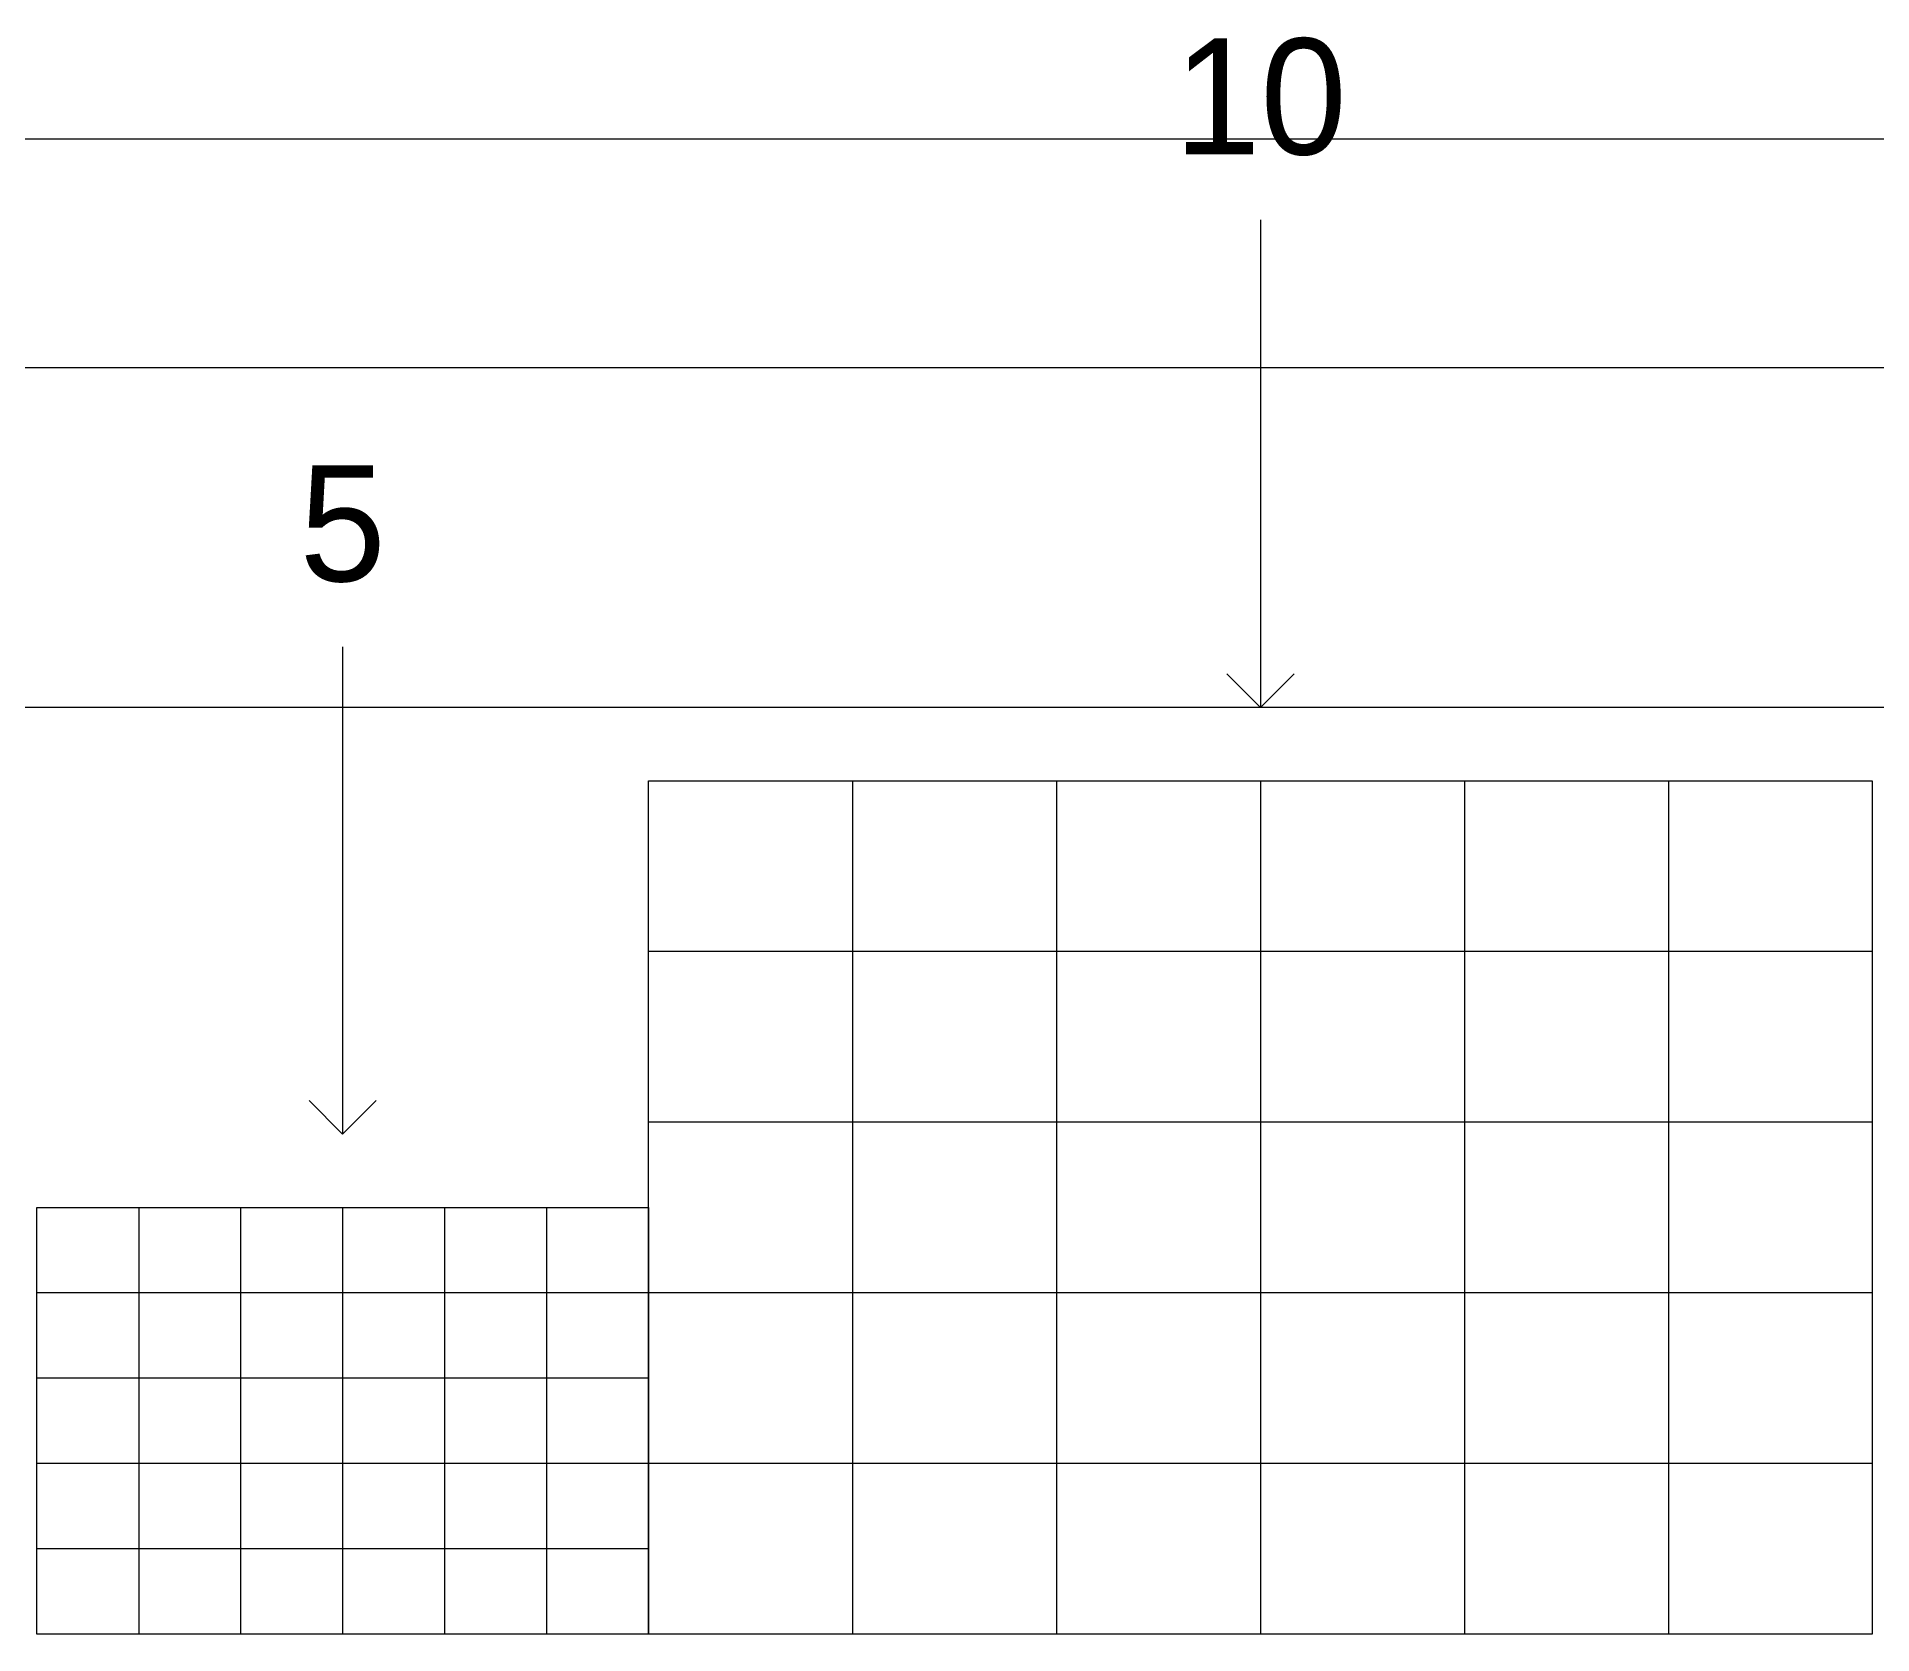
# Model space of a CAD drawing. Header units: millimetres. Extents: x 374056 to 882622, y 26363 to 140094.
# Drawn here: x 374056 to 388636, y 47677 to 60367 of the extents above; entities that cross this region are included whole.
import ezdxf
from ezdxf.enums import TextEntityAlignment as Align

# ---------------------------------------------------------------- set-up
doc = ezdxf.new("R2010")
doc.units = ezdxf.units.MM
doc.header["$MEASUREMENT"] = 0
doc.layers.get('0').update_dxf_attribs({"lineweight": 9})
doc.layers.add('S-DETL-GRID', color=62, linetype='Continuous', lineweight=9, plot=False)

msp = doc.modelspace()

# ---------------------------------------------------------------- texts
at = {"layer": 'S-DETL-GRID'}
for s, height, p in [('10', 921.777138, (383776.38805, 59431.09884, 0)), ('5', 921.77714, (376486.38805, 56041.09885, 0))]:
    msp.add_text(s, height=height, dxfattribs=at).set_placement(p, align=Align.CENTER)

# ---------------------------------------------------------------- linework, layer by layer
at = {"color": 2, "ltscale": 0.05}
msp.add_xline((870279.71972, 59555.60111), (1, 0), dxfattribs=at)
at = {"color": 1, "ltscale": 0.05}
for p in [(757317.52904, 57740.13058, -0.00003), (717018.16428, 55040.23398, 0)]:
    msp.add_xline(p, (1, 0), dxfattribs=at)
at = {"layer": 'S-DETL-GRID'}
for p, q in [((380536.38805, 54456.70871, 0), (380536.38805, 47676.70872, 0)), ((382156.38805, 54456.70871, 0), (382156.38805, 47676.70872, 0)), ((383776.38805, 54456.70871, 0), (383776.38805, 47676.70872, 0)), ((385396.38805, 54456.70871, 0), (385396.38805, 47676.70872, 0)), ((387016.38805, 54456.70871, 0), (387016.38805, 47676.70872, 0)), ((388636.38805, 53100.70871, 0), (378916.38805, 53100.70871, 0)), ((388636.38805, 51744.70871, 0), (378916.38805, 51744.70871, 0)), ((374866.38805, 51066.70871, 0), (374866.38805, 47676.70872, 0)), ((375676.38805, 51066.70871, 0), (375676.38805, 47676.70872, 0)), ((376486.38805, 51066.70871, 0), (376486.38805, 47676.70872, 0)), ((377296.38805, 51066.70871, 0), (377296.38805, 47676.70872, 0)), ((378106.38805, 51066.70871, 0), (378106.38805, 47676.70872, 0)), ((378916.38805, 50388.70871, 0), (374056.38805, 50388.70871, 0)), ((388636.38805, 50388.70871, 0), (378916.38805, 50388.70871, 0)), ((378916.38805, 49710.70872, 0), (374056.38805, 49710.70872, 0)), ((378916.38805, 49032.70872, 0), (374056.38805, 49032.70872, 0)), ((388636.38805, 49032.70872, 0), (378916.38805, 49032.70872, 0)), ((378916.38805, 48354.70872, 0), (374056.38805, 48354.70872, 0))]:
    msp.add_line(p, q, dxfattribs=at)
at = {"layer": 'S-DETL-GRID', "elevation": 0}
for points in [[(383776.38805, 58911.08309), (383776.38805, 55038.96292), (383509.59794, 55305.75303)], [(383776.38805, 58911.08309), (383776.38805, 55038.96292), (384043.17816, 55305.75303)], [(376486.38805, 55521.08309), (376486.38805, 51648.96292), (376219.59794, 51915.75303)], [(376486.38805, 55521.08309), (376486.38805, 51648.96292), (376753.17816, 51915.75303)]]:
    msp.add_lwpolyline(points, dxfattribs=at)
at = {"layer": 'S-DETL-GRID', "color": 252, "elevation": 0}
msp.add_lwpolyline([(378916.38805, 54456.70871), (388636.38805, 54456.70871), (388636.38805, 47676.70872), (378916.38805, 47676.70872)], close=True, dxfattribs=at)
at = {"layer": 'S-DETL-GRID', "elevation": 0}
msp.add_lwpolyline([(374056.38805, 51066.70871), (378916.38805, 51066.70871), (378916.38805, 47676.70872), (374056.38805, 47676.70872)], close=True, dxfattribs=at)

msp.set_redraw_order([(e.dxf.handle, doc.entitydb.next_handle()) for e in msp.query("TEXT MTEXT ATTDEF DIMENSION ARC_DIMENSION")])  # texts and dimensions are drawn at this point

doc.saveas('drawing.dxf')
